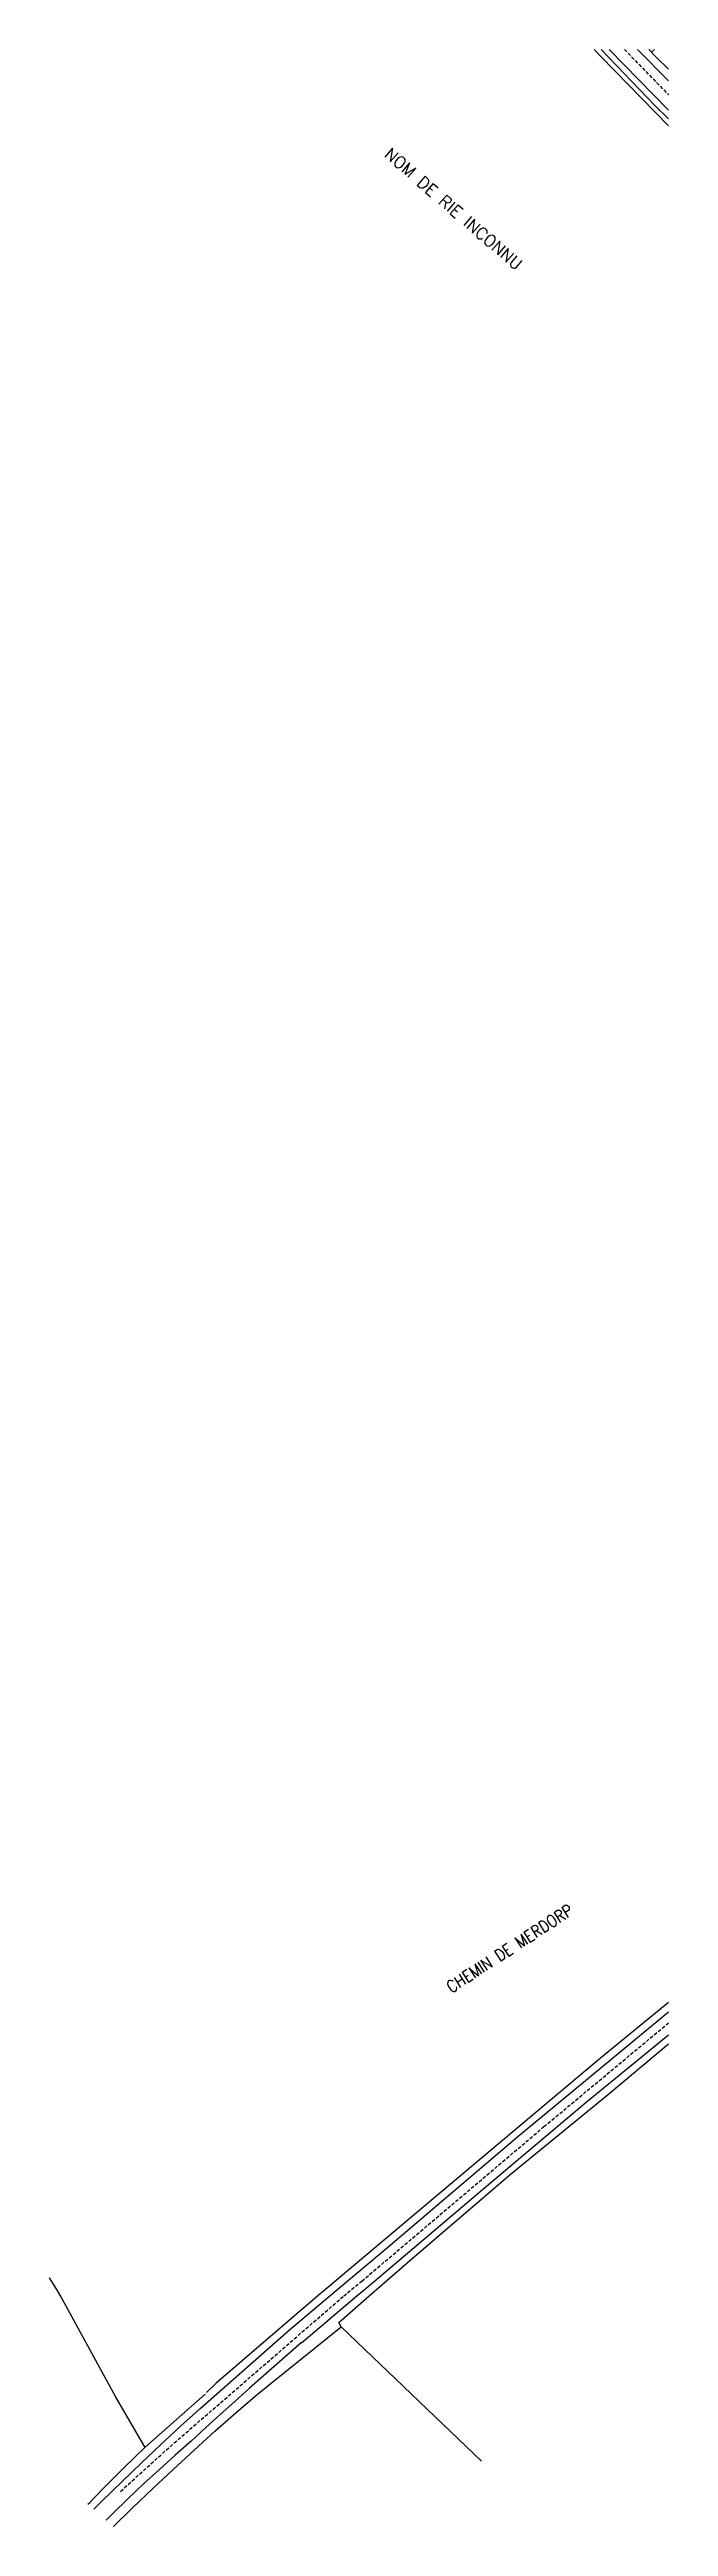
# Model space of a CAD drawing. Header units: millimetres. Extents: x 192000 to 193000, y 147000 to 148000.
# Drawn here: x 192909.5 to 193000, y 147637.2 to 148000 of the extents above; entities that cross this region are included whole.
import ezdxf

# ---------------------------------------------------------------- set-up
doc = ezdxf.new("R2010")
doc.units = ezdxf.units.MM
doc.linetypes.add('DASHED', pattern=[0.75, 0.5, -0.25])
for name, color, linetype in [('W0001', 6, 'DASHED'), ('W0008', 7, 'CONTINUOUS'), ('W0211', 2, 'CONTINUOUS'), ('W0330', 7, 'CONTINUOUS'), ('W0989', 7, 'CONTINUOUS')]:
    doc.layers.add(name, color=color, linetype=linetype)
doc.styles.get("Standard").update_dxf_attribs({"font": 'romans.shx', "width": 0.85})

msp = doc.modelspace()

# ---------------------------------------------------------------- texts
at = {"layer": 'W0989'}
msp.add_text('NOM DE RIE INCONNU', height=1.75, rotation=319.0135, dxfattribs=at).set_placement((192958.28, 147984.44))
at = {"layer": 'W0989', "insert": (192967.3, 147716.77), "char_height": 1.75, "attachment_point": 1, "rotation": 33.0867}
msp.add_mtext('CHEMIN DE MERDORP\\P ', dxfattribs=at)

# ---------------------------------------------------------------- linework, layer by layer
at = {"layer": 'W0001'}
for points in [[(192993.58, 148000), (193000, 147993.38)], [(192952.5, 147671), (192955.15, 147673.18), (192981.8, 147695.8), (193000, 147710.98)], [(192919.85, 147642.39), (192927.7, 147649.47), (192952.5, 147671)]]:
    msp.add_lwpolyline(points, dxfattribs=at)
at = {"layer": 'W0008'}
for points in [[(193000, 147991.12), (192991.35, 148000)], [(192995.46, 148000), (193000, 147995.43)], [(192950.47, 147671), (192958.97, 147678.17), (192977.95, 147694.37), (193000, 147712.61)], [(192954.42, 147671), (192956.07, 147672.4), (192972.77, 147686.57), (192987.97, 147699.37), (193000, 147709.24)], [(192944.57, 147666.02), (192950.47, 147671)], [(192946.35, 147664.15), (192954.42, 147671)], [(192915.93, 147639.77), (192917.13, 147640.97), (192920.07, 147643.83), (192922.88, 147646.53), (192925.72, 147649.22), (192928.58, 147651.87), (192931.47, 147654.48), (192944.57, 147666.02)], [(192946.33, 147664.17), (192938.72, 147657.48), (192936.57, 147655.57), (192934.42, 147653.63), (192932.3, 147651.7), (192930.18, 147649.73), (192927.83, 147647.68), (192925.53, 147645.6), (192923.23, 147643.48), (192920.98, 147641.33), (192918.68, 147639.1), (192917.76, 147638.17)]]:
    msp.add_lwpolyline(points, dxfattribs=at)
at = {"layer": 'W0211'}
msp.add_lwpolyline([(193000, 147989.85), (192998, 147991.78), (192990.14, 148000)], dxfattribs=at)
at = {"layer": 'W0330'}
for points in [[(192989.15, 148000), (192990.1, 147998.97), (193000, 147988.81)], [(192997.13, 148000), (192998.22, 147998.88), (193000, 147997.11)], [(192997.99, 148000), (192997.52, 147999.6)], [(193000, 147713.98), (192990.07, 147705.85), (192966.85, 147686.3), (192949.53, 147671.7), (192948.72, 147671)], [(192956.22, 147671), (192961.8, 147675.87), (192976.83, 147688.77), (192991.28, 147700.62), (193000, 147707.94)], [(192911.05, 147671), (192910.52, 147671.97), (192909.48, 147673.68)], [(192923.47, 147648.83), (192919.12, 147656.3), (192911.05, 147671)], [(192948.72, 147671), (192933.82, 147658.22), (192932.45, 147656.85)], [(192952.13, 147666.47), (192951.77, 147667.13), (192956.22, 147671)], [(192933.67, 147651.18), (192936.77, 147653.92), (192939.88, 147656.63), (192952.13, 147666.47)], [(192952.13, 147666.47), (192972.66, 147646.79)], [(192915.09, 147640.51), (192915.3, 147640.73), (192917.3, 147642.8), (192918.82, 147644.32), (192920.35, 147645.83), (192921.88, 147647.33), (192923.43, 147648.82), (192932.23, 147656.63)], [(192918.81, 147637.25), (192921.62, 147639.98), (192924.58, 147642.8), (192927.57, 147645.6), (192930.6, 147648.4), (192933.67, 147651.18)]]:
    msp.add_lwpolyline(points, dxfattribs=at)

msp.set_redraw_order([(e.dxf.handle, doc.entitydb.next_handle()) for e in msp.query("TEXT MTEXT ATTDEF DIMENSION ARC_DIMENSION")])  # texts and dimensions are drawn at this point

doc.saveas('drawing.dxf')
